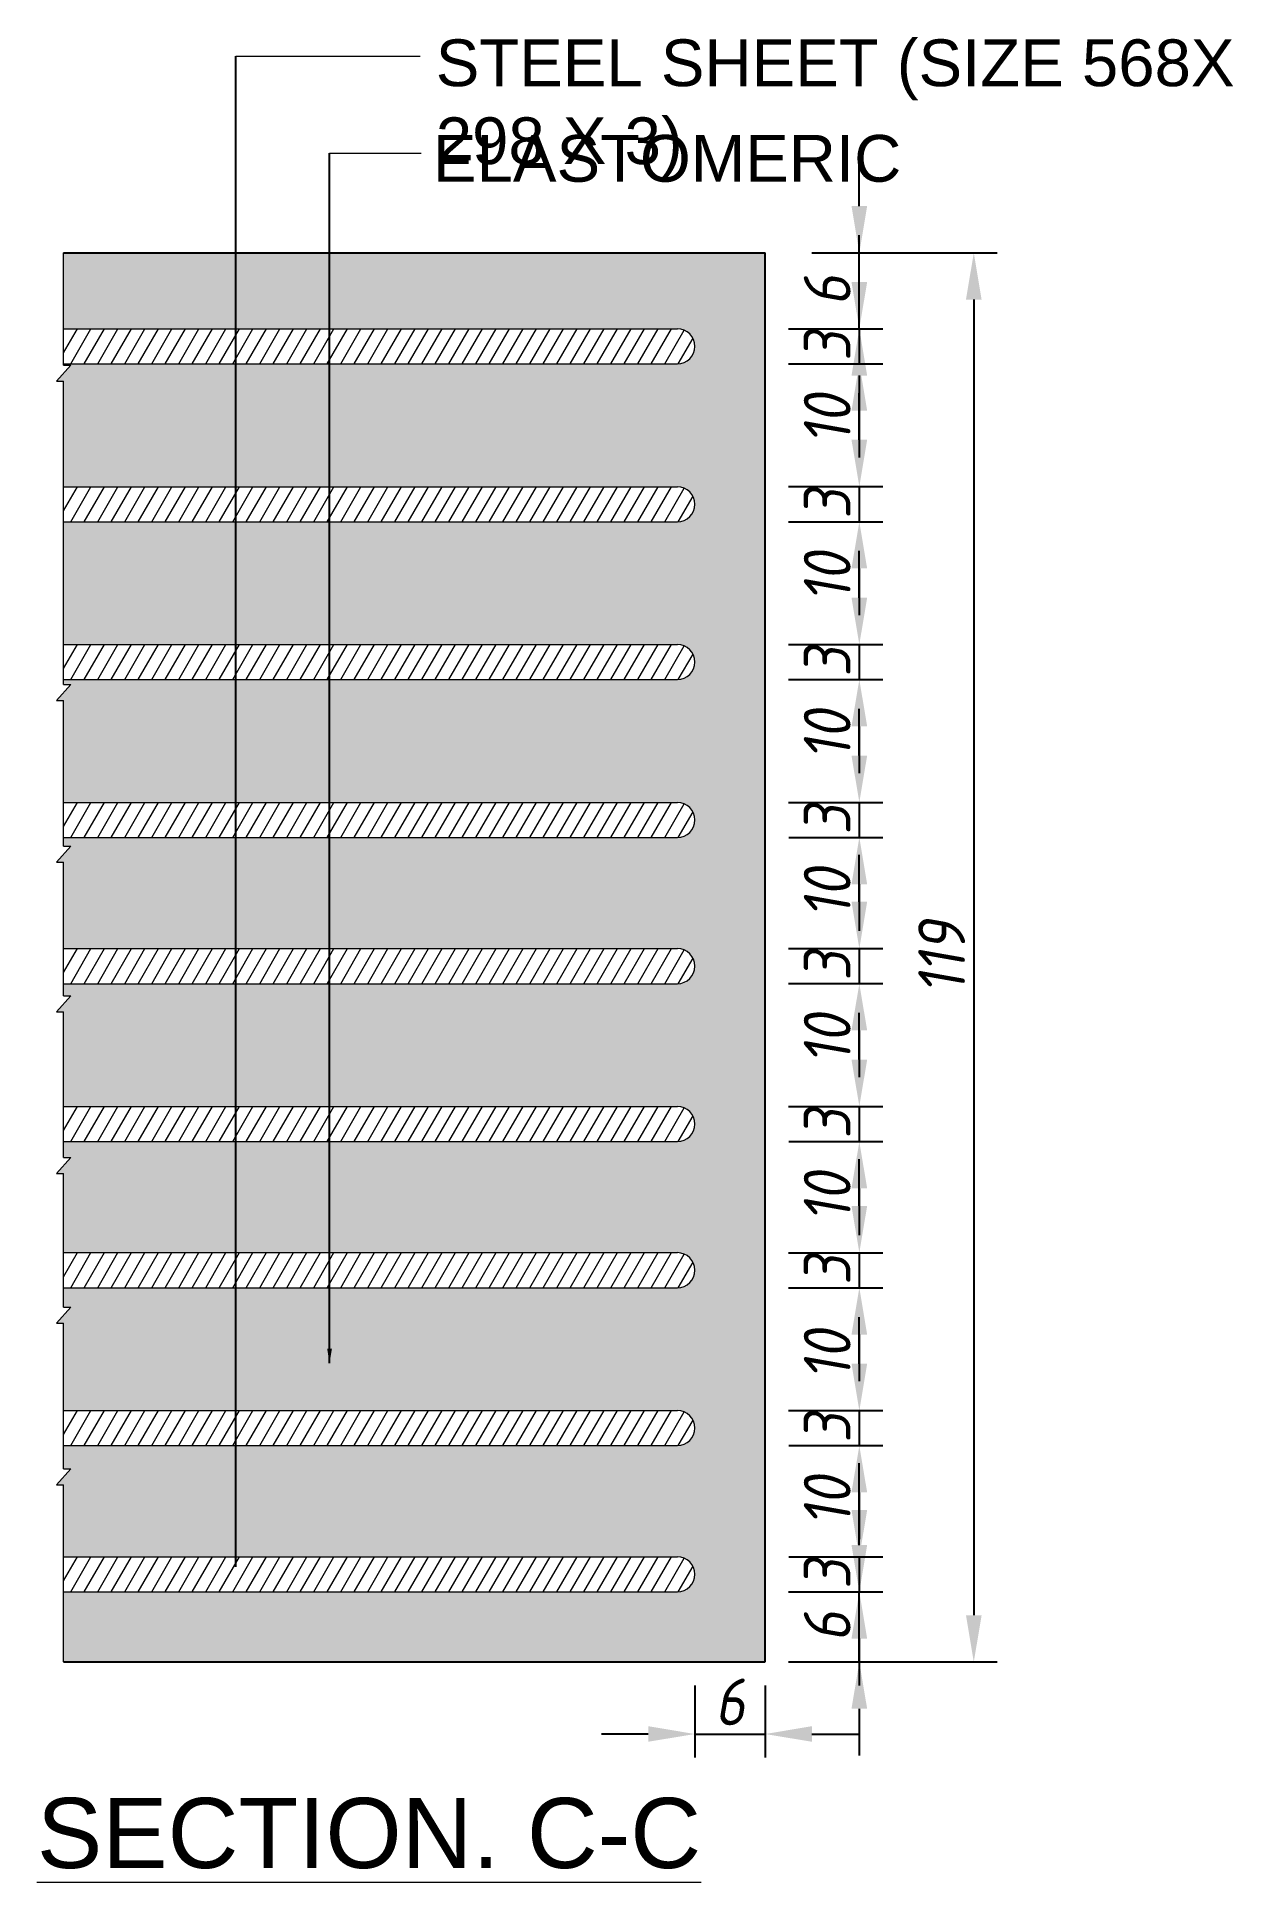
# Model space of a CAD drawing. Header units: millimetres. Extents: x 1231188 to 3899118, y -5478610 to -489530.
# Drawn here: x 3875687.7 to 3875790, y -2822742.9 to -2822585.1 of the extents above; entities that cross this region are included whole.
import ezdxf

# ---------------------------------------------------------------- set-up
doc = ezdxf.new("R2010")
doc.units = ezdxf.units.MM
doc.header["$LTSCALE"] = 25
doc.header["$MEASUREMENT"] = 0
doc.header["$PDMODE"] = 3
doc.layers.get('Defpoints').update_dxf_attribs({"color": 230, "lineweight": 9})
doc.layers.add('Bearing  peat', color=6, linetype='Continuous')
for name, color, linetype, lineweight in [('DIM', 8, 'Continuous', 13), ('Dimision', 5, 'Continuous', 13), ('Girder Line', 42, 'Continuous', 15), ('Hatching', 253, 'Continuous', 5), ('text', 7, 'Continuous', 18)]:
    doc.layers.add(name, color=color, linetype=linetype, lineweight=lineweight)
doc.styles.add('DIM', font='isocp3.shx', dxfattribs={"oblique": 10})
doc.styles.get("Standard").update_dxf_attribs({"font": 'swissl.ttf'})
doc.dimstyles.new('dim_2', dxfattribs={"dimtxt": 4, "dimasz": 4, "dimexe": 2, "dimexo": 2, "dimgap": 0.75, "dimtad": 1, "dimdec": 0, "dimzin": 0, "dimdsep": 46, "dimtxsty": 'DIM', "dimcen": 2, "dimclrd": 5, "dimclre": 5, "dimclrt": 7, "dimadec": 0, "dimazin": 0, "dimtfac": 1, "dimtdec": 0, "dimtmove": 0, "dimatfit": 3, "dimfxl": 1, "dimtolj": 1, "dimtzin": 0, "dimarcsym": 0})
doc.dimstyles.new('ISO-25', dxfattribs={"dimtxt": 200, "dimasz": 150, "dimexe": 120, "dimexo": 100, "dimgap": 80, "dimtad": 1, "dimdec": 0, "dimtxsty": 'Standard', "dimcen": 100, "dimclrd": 5, "dimclre": 5, "dimclrt": 2, "dimazin": 0, "dimtfac": 1, "dimtdec": 0, "dimtmove": 0, "dimatfit": 3, "dimfxl": 1, "dimarcsym": 0})

msp = doc.modelspace()

# ---------------------------------------------------------------- texts
at = {"layer": 'text', "linetype": 'Continuous', "ltscale": 0.1, "char_height": 4, "attachment_point": 1}
for s, insert, width in [('STEEL SHEET (SIZE 568X 298 X 3)', (3875721.80227, -2822585.32826), 76.5759929), ('ELASTOMERIC', (3875721.56989, -2822593.50011), 62.4047816)]:
    msp.add_mtext(s, dxfattribs=dict(at, insert=insert, width=width))
at = {"layer": 'text', "linetype": 'Continuous', "insert": (3875687.68845, -2822735.70146), "char_height": 6, "width": 76.5449237, "attachment_point": 1}
msp.add_mtext('{\\fArial|b0|i0|c0|p34;\\LSECTION. C-C}', dxfattribs=at)

# ---------------------------------------------------------------- blocks, each defined once
blk = doc.blocks.new('*D299')
at = {"layer": 'Defpoints', "color": 0, "linetype": 'Continuous', "lineweight": -2, "transparency": 16777216}
for p in [(3875743.97, -2822724.08), (3875749.97, -2822724.08), (3875749.97, -2822730.24)]:
    blk.add_point(p, dxfattribs=at)
at = {"layer": 'DIM', "color": 5, "linetype": 'Continuous', "lineweight": -2, "transparency": 16777216}
for p, q in [((3875743.97, -2822726.08), (3875743.97, -2822732.24)), ((3875749.97, -2822726.08), (3875749.97, -2822732.24)), ((3875739.97, -2822730.24), (3875735.97, -2822730.24)), ((3875743.97, -2822730.24), (3875749.97, -2822730.24)), ((3875753.97, -2822730.24), (3875757.97, -2822730.24))]:
    blk.add_line(p, q, dxfattribs=at)
for points in [[(3875739.97, -2822729.57), (3875739.97, -2822730.9), (3875743.97, -2822730.24)], [(3875753.97, -2822729.57), (3875753.97, -2822730.9), (3875749.97, -2822730.24)]]:
    blk.add_solid(points, dxfattribs=at)
at = {"layer": 'DIM', "color": 7, "linetype": 'Continuous', "transparency": 16777216, "insert": (3875746.97, -2822727.49), "char_height": 4, "attachment_point": 5, "style": 'DIM'}
blk.add_mtext('\\A1;6', dxfattribs=at)
blk = doc.blocks.new('*D300')
at = {"layer": 'Defpoints', "color": 0, "linetype": 'Continuous', "lineweight": -2, "transparency": 16777216}
for p in [(3875750, -2822715.08), (3875749.98, -2822718.08), (3875758.03, -2822718.08)]:
    blk.add_point(p, dxfattribs=at)
at = {"layer": 'DIM', "color": 5, "linetype": 'Continuous', "lineweight": -2, "transparency": 16777216}
for p, q in [((3875758.03, -2822711.08), (3875758.03, -2822707.08)), ((3875752, -2822715.08), (3875760.03, -2822715.08)), ((3875758.03, -2822715.08), (3875758.03, -2822718.08)), ((3875751.98, -2822718.08), (3875760.03, -2822718.08)), ((3875758.03, -2822722.08), (3875758.03, -2822726.08))]:
    blk.add_line(p, q, dxfattribs=at)
for points in [[(3875757.36, -2822711.08), (3875758.7, -2822711.08), (3875758.03, -2822715.08)], [(3875757.36, -2822722.08), (3875758.7, -2822722.08), (3875758.03, -2822718.08)]]:
    blk.add_solid(points, dxfattribs=at)
at = {"layer": 'DIM', "color": 7, "linetype": 'Continuous', "transparency": 16777216, "insert": (3875755.28, -2822716.58), "char_height": 4, "attachment_point": 5, "rotation": 90, "style": 'DIM'}
blk.add_mtext('\\A1;3', dxfattribs=at)
blk = doc.blocks.new('*D301')
at = {"layer": 'Defpoints', "color": 0, "linetype": 'Continuous', "lineweight": -2, "transparency": 16777216}
for p in [(3875750, -2822705.58), (3875750, -2822715.08), (3875758.03, -2822715.08)]:
    blk.add_point(p, dxfattribs=at)
at = {"layer": 'DIM', "color": 5, "linetype": 'Continuous', "lineweight": -2, "transparency": 16777216}
for p, q in [((3875752, -2822705.58), (3875760.03, -2822705.58)), ((3875758.03, -2822709.58), (3875758.03, -2822711.08)), ((3875752, -2822715.08), (3875760.03, -2822715.08))]:
    blk.add_line(p, q, dxfattribs=at)
for points in [[(3875757.36, -2822709.58), (3875758.7, -2822709.58), (3875758.03, -2822705.58)], [(3875757.36, -2822711.08), (3875758.7, -2822711.08), (3875758.03, -2822715.08)]]:
    blk.add_solid(points, dxfattribs=at)
at = {"layer": 'DIM', "color": 7, "linetype": 'Continuous', "transparency": 16777216, "insert": (3875755.28, -2822710.33), "char_height": 4, "attachment_point": 5, "rotation": 90, "style": 'DIM'}
blk.add_mtext('\\A1;10', dxfattribs=at)
blk = doc.blocks.new('*D302')
at = {"layer": 'Defpoints', "color": 0, "linetype": 'Continuous', "lineweight": -2, "transparency": 16777216}
for p in [(3875749.98, -2822702.58), (3875750, -2822705.58), (3875758.03, -2822705.58)]:
    blk.add_point(p, dxfattribs=at)
at = {"layer": 'DIM', "color": 5, "linetype": 'Continuous', "lineweight": -2, "transparency": 16777216}
for p, q in [((3875758.03, -2822698.58), (3875758.03, -2822694.58)), ((3875751.98, -2822702.58), (3875760.03, -2822702.58)), ((3875758.03, -2822702.58), (3875758.03, -2822705.58)), ((3875752, -2822705.58), (3875760.03, -2822705.58)), ((3875758.03, -2822709.58), (3875758.03, -2822713.58))]:
    blk.add_line(p, q, dxfattribs=at)
for points in [[(3875757.36, -2822698.58), (3875758.7, -2822698.58), (3875758.03, -2822702.58)], [(3875757.36, -2822709.58), (3875758.7, -2822709.58), (3875758.03, -2822705.58)]]:
    blk.add_solid(points, dxfattribs=at)
at = {"layer": 'DIM', "color": 7, "linetype": 'Continuous', "transparency": 16777216, "insert": (3875755.28, -2822704.08), "char_height": 4, "attachment_point": 5, "rotation": 90, "style": 'DIM'}
blk.add_mtext('\\A1;3', dxfattribs=at)
blk = doc.blocks.new('*D303')
at = {"layer": 'Defpoints', "color": 0, "linetype": 'Continuous', "lineweight": -2, "transparency": 16777216}
for p in [(3875749.98, -2822689.08), (3875749.98, -2822692.08), (3875758.03, -2822692.08)]:
    blk.add_point(p, dxfattribs=at)
at = {"layer": 'DIM', "color": 5, "linetype": 'Continuous', "lineweight": -2, "transparency": 16777216}
for p, q in [((3875758.03, -2822685.08), (3875758.03, -2822681.08)), ((3875751.98, -2822689.08), (3875760.03, -2822689.08)), ((3875758.03, -2822689.08), (3875758.03, -2822692.08)), ((3875751.98, -2822692.08), (3875760.03, -2822692.08)), ((3875758.03, -2822696.08), (3875758.03, -2822700.08))]:
    blk.add_line(p, q, dxfattribs=at)
for points in [[(3875757.36, -2822685.08), (3875758.7, -2822685.08), (3875758.03, -2822689.08)], [(3875757.36, -2822696.08), (3875758.7, -2822696.08), (3875758.03, -2822692.08)]]:
    blk.add_solid(points, dxfattribs=at)
at = {"layer": 'DIM', "color": 7, "linetype": 'Continuous', "transparency": 16777216, "insert": (3875755.28, -2822690.58), "char_height": 4, "attachment_point": 5, "rotation": 90, "style": 'DIM'}
blk.add_mtext('\\A1;3', dxfattribs=at)
blk = doc.blocks.new('*D309')
at = {"layer": 'Defpoints', "color": 0, "linetype": 'Continuous', "lineweight": -2, "transparency": 16777216}
for p in [(3875749.98, -2822692.08), (3875758.03, -2822692.08), (3875749.98, -2822702.58)]:
    blk.add_point(p, dxfattribs=at)
at = {"layer": 'DIM', "color": 5, "linetype": 'Continuous', "lineweight": -2, "transparency": 16777216}
for p, q in [((3875751.98, -2822692.08), (3875760.03, -2822692.08)), ((3875758.03, -2822698.58), (3875758.03, -2822696.08)), ((3875751.98, -2822702.58), (3875760.03, -2822702.58))]:
    blk.add_line(p, q, dxfattribs=at)
for points in [[(3875757.36, -2822696.08), (3875758.7, -2822696.08), (3875758.03, -2822692.08)], [(3875757.36, -2822698.58), (3875758.7, -2822698.58), (3875758.03, -2822702.58)]]:
    blk.add_solid(points, dxfattribs=at)
at = {"layer": 'DIM', "color": 7, "linetype": 'Continuous', "transparency": 16777216, "insert": (3875755.28, -2822697.83), "char_height": 4, "attachment_point": 5, "rotation": 90, "style": 'DIM'}
blk.add_mtext('\\A1;10', dxfattribs=at)
blk = doc.blocks.new('*D311')
at = {"layer": 'Defpoints', "color": 0, "linetype": 'Continuous', "lineweight": -2, "transparency": 16777216}
for p in [(3875751.97, -2822603.58), (3875758.03, -2822603.58), (3875751.97, -2822610.08)]:
    blk.add_point(p, dxfattribs=at)
at = {"layer": 'DIM', "color": 5, "linetype": 'Continuous', "lineweight": -2, "transparency": 16777216}
for p, q in [((3875758.03, -2822599.58), (3875758.03, -2822595.58)), ((3875753.97, -2822603.58), (3875760.03, -2822603.58)), ((3875758.03, -2822610.08), (3875758.03, -2822603.58)), ((3875753.97, -2822610.08), (3875760.03, -2822610.08)), ((3875758.03, -2822614.08), (3875758.03, -2822618.08))]:
    blk.add_line(p, q, dxfattribs=at)
for points in [[(3875757.36, -2822599.58), (3875758.7, -2822599.58), (3875758.03, -2822603.58)], [(3875757.36, -2822614.08), (3875758.7, -2822614.08), (3875758.03, -2822610.08)]]:
    blk.add_solid(points, dxfattribs=at)
at = {"layer": 'DIM', "color": 7, "linetype": 'Continuous', "transparency": 16777216, "insert": (3875755.28, -2822606.83), "char_height": 4, "attachment_point": 5, "rotation": 90, "style": 'DIM'}
blk.add_mtext('\\A1;6', dxfattribs=at)
blk = doc.blocks.new('*D312')
at = {"layer": 'Defpoints', "color": 0, "linetype": 'Continuous', "lineweight": -2, "transparency": 16777216}
for p in [(3875749.98, -2822718.08), (3875758.03, -2822718.08), (3875749.97, -2822724.08)]:
    blk.add_point(p, dxfattribs=at)
at = {"layer": 'DIM', "color": 5, "linetype": 'Continuous', "lineweight": -2, "transparency": 16777216}
for p, q in [((3875758.03, -2822714.08), (3875758.03, -2822710.08)), ((3875751.98, -2822718.08), (3875760.03, -2822718.08)), ((3875758.03, -2822724.08), (3875758.03, -2822718.08)), ((3875751.97, -2822724.08), (3875760.03, -2822724.08)), ((3875758.03, -2822728.08), (3875758.03, -2822732.08))]:
    blk.add_line(p, q, dxfattribs=at)
for points in [[(3875757.36, -2822714.08), (3875758.7, -2822714.08), (3875758.03, -2822718.08)], [(3875757.36, -2822728.08), (3875758.7, -2822728.08), (3875758.03, -2822724.08)]]:
    blk.add_solid(points, dxfattribs=at)
at = {"layer": 'DIM', "color": 7, "linetype": 'Continuous', "transparency": 16777216, "insert": (3875755.28, -2822721.08), "char_height": 4, "attachment_point": 5, "rotation": 90, "style": 'DIM'}
blk.add_mtext('\\A1;6', dxfattribs=at)
blk = doc.blocks.new('*D313')
at = {"layer": 'Defpoints', "color": 0, "linetype": 'Continuous', "lineweight": -2, "transparency": 16777216}
for p in [(3875750, -2822679.58), (3875750, -2822689.08), (3875758.03, -2822689.08)]:
    blk.add_point(p, dxfattribs=at)
at = {"layer": 'DIM', "color": 5, "linetype": 'Continuous', "lineweight": -2, "transparency": 16777216}
for p, q in [((3875752, -2822679.58), (3875760.03, -2822679.58)), ((3875758.03, -2822683.58), (3875758.03, -2822685.08)), ((3875752, -2822689.08), (3875760.03, -2822689.08))]:
    blk.add_line(p, q, dxfattribs=at)
for points in [[(3875757.36, -2822683.58), (3875758.7, -2822683.58), (3875758.03, -2822679.58)], [(3875757.36, -2822685.08), (3875758.7, -2822685.08), (3875758.03, -2822689.08)]]:
    blk.add_solid(points, dxfattribs=at)
at = {"layer": 'DIM', "color": 7, "linetype": 'Continuous', "transparency": 16777216, "insert": (3875755.28, -2822684.33), "char_height": 4, "attachment_point": 5, "rotation": 90, "style": 'DIM'}
blk.add_mtext('\\A1;10', dxfattribs=at)
blk = doc.blocks.new('*D314')
at = {"layer": 'Defpoints', "color": 0, "linetype": 'Continuous', "lineweight": -2, "transparency": 16777216}
for p in [(3875749.98, -2822676.57), (3875750, -2822679.58), (3875758.03, -2822679.58)]:
    blk.add_point(p, dxfattribs=at)
at = {"layer": 'DIM', "color": 5, "linetype": 'Continuous', "lineweight": -2, "transparency": 16777216}
for p, q in [((3875758.03, -2822672.57), (3875758.03, -2822668.57)), ((3875751.98, -2822676.57), (3875760.03, -2822676.57)), ((3875758.03, -2822676.57), (3875758.03, -2822679.58)), ((3875752, -2822679.58), (3875760.03, -2822679.58)), ((3875758.03, -2822683.58), (3875758.03, -2822687.58))]:
    blk.add_line(p, q, dxfattribs=at)
for points in [[(3875757.36, -2822672.57), (3875758.7, -2822672.57), (3875758.03, -2822676.57)], [(3875757.36, -2822683.58), (3875758.7, -2822683.58), (3875758.03, -2822679.58)]]:
    blk.add_solid(points, dxfattribs=at)
at = {"layer": 'DIM', "color": 7, "linetype": 'Continuous', "transparency": 16777216, "insert": (3875755.28, -2822678.07), "char_height": 4, "attachment_point": 5, "rotation": 90, "style": 'DIM'}
blk.add_mtext('\\A1;3', dxfattribs=at)
blk = doc.blocks.new('*D315')
at = {"layer": 'Defpoints', "color": 0, "linetype": 'Continuous', "lineweight": -2, "transparency": 16777216}
for p in [(3875749.98, -2822663.07), (3875749.98, -2822666.07), (3875758.03, -2822666.07)]:
    blk.add_point(p, dxfattribs=at)
at = {"layer": 'DIM', "color": 5, "linetype": 'Continuous', "lineweight": -2, "transparency": 16777216}
for p, q in [((3875758.03, -2822659.07), (3875758.03, -2822655.07)), ((3875751.98, -2822663.07), (3875760.03, -2822663.07)), ((3875758.03, -2822663.07), (3875758.03, -2822666.07)), ((3875751.98, -2822666.07), (3875760.03, -2822666.07)), ((3875758.03, -2822670.07), (3875758.03, -2822674.07))]:
    blk.add_line(p, q, dxfattribs=at)
for points in [[(3875757.36, -2822659.07), (3875758.7, -2822659.07), (3875758.03, -2822663.07)], [(3875757.36, -2822670.07), (3875758.7, -2822670.07), (3875758.03, -2822666.07)]]:
    blk.add_solid(points, dxfattribs=at)
at = {"layer": 'DIM', "color": 7, "linetype": 'Continuous', "transparency": 16777216, "insert": (3875755.28, -2822664.57), "char_height": 4, "attachment_point": 5, "rotation": 90, "style": 'DIM'}
blk.add_mtext('\\A1;3', dxfattribs=at)
blk = doc.blocks.new('*D316')
at = {"layer": 'Defpoints', "color": 0, "linetype": 'Continuous', "lineweight": -2, "transparency": 16777216}
for p in [(3875749.98, -2822666.07), (3875758.03, -2822666.07), (3875749.98, -2822676.57)]:
    blk.add_point(p, dxfattribs=at)
at = {"layer": 'DIM', "color": 5, "linetype": 'Continuous', "lineweight": -2, "transparency": 16777216}
for p, q in [((3875751.98, -2822666.07), (3875760.03, -2822666.07)), ((3875758.03, -2822672.57), (3875758.03, -2822670.07)), ((3875751.98, -2822676.57), (3875760.03, -2822676.57))]:
    blk.add_line(p, q, dxfattribs=at)
for points in [[(3875757.36, -2822670.07), (3875758.7, -2822670.07), (3875758.03, -2822666.07)], [(3875757.36, -2822672.57), (3875758.7, -2822672.57), (3875758.03, -2822676.57)]]:
    blk.add_solid(points, dxfattribs=at)
at = {"layer": 'DIM', "color": 7, "linetype": 'Continuous', "transparency": 16777216, "insert": (3875755.28, -2822670.82), "char_height": 4, "attachment_point": 5, "rotation": 90, "style": 'DIM'}
blk.add_mtext('\\A1;10', dxfattribs=at)
blk = doc.blocks.new('*D317')
at = {"layer": 'Defpoints', "color": 0, "linetype": 'Continuous', "lineweight": -2, "transparency": 16777216}
for p in [(3875750, -2822653.57), (3875750, -2822663.07), (3875758.03, -2822663.07)]:
    blk.add_point(p, dxfattribs=at)
at = {"layer": 'DIM', "color": 5, "linetype": 'Continuous', "lineweight": -2, "transparency": 16777216}
for p, q in [((3875752, -2822653.57), (3875760.03, -2822653.57)), ((3875758.03, -2822657.57), (3875758.03, -2822659.07)), ((3875752, -2822663.07), (3875760.03, -2822663.07))]:
    blk.add_line(p, q, dxfattribs=at)
for points in [[(3875757.36, -2822657.57), (3875758.7, -2822657.57), (3875758.03, -2822653.57)], [(3875757.36, -2822659.07), (3875758.7, -2822659.07), (3875758.03, -2822663.07)]]:
    blk.add_solid(points, dxfattribs=at)
at = {"layer": 'DIM', "color": 7, "linetype": 'Continuous', "transparency": 16777216, "insert": (3875755.28, -2822658.32), "char_height": 4, "attachment_point": 5, "rotation": 90, "style": 'DIM'}
blk.add_mtext('\\A1;10', dxfattribs=at)
blk = doc.blocks.new('*D318')
at = {"layer": 'Defpoints', "color": 0, "linetype": 'Continuous', "lineweight": -2, "transparency": 16777216}
for p in [(3875749.98, -2822650.57), (3875750, -2822653.57), (3875758.03, -2822653.57)]:
    blk.add_point(p, dxfattribs=at)
at = {"layer": 'DIM', "color": 5, "linetype": 'Continuous', "lineweight": -2, "transparency": 16777216}
for p, q in [((3875758.03, -2822646.57), (3875758.03, -2822642.57)), ((3875751.98, -2822650.57), (3875760.03, -2822650.57)), ((3875758.03, -2822650.57), (3875758.03, -2822653.57)), ((3875752, -2822653.57), (3875760.03, -2822653.57)), ((3875758.03, -2822657.57), (3875758.03, -2822661.57))]:
    blk.add_line(p, q, dxfattribs=at)
for points in [[(3875757.36, -2822646.57), (3875758.7, -2822646.57), (3875758.03, -2822650.57)], [(3875757.36, -2822657.57), (3875758.7, -2822657.57), (3875758.03, -2822653.57)]]:
    blk.add_solid(points, dxfattribs=at)
at = {"layer": 'DIM', "color": 7, "linetype": 'Continuous', "transparency": 16777216, "insert": (3875755.28, -2822652.07), "char_height": 4, "attachment_point": 5, "rotation": 90, "style": 'DIM'}
blk.add_mtext('\\A1;3', dxfattribs=at)
blk = doc.blocks.new('*D319')
at = {"layer": 'Defpoints', "color": 0, "linetype": 'Continuous', "lineweight": -2, "transparency": 16777216}
for p in [(3875749.98, -2822637.07), (3875749.98, -2822640.07), (3875758.03, -2822640.07)]:
    blk.add_point(p, dxfattribs=at)
at = {"layer": 'DIM', "color": 5, "linetype": 'Continuous', "lineweight": -2, "transparency": 16777216}
for p, q in [((3875758.03, -2822633.07), (3875758.03, -2822629.07)), ((3875751.98, -2822637.07), (3875760.03, -2822637.07)), ((3875758.03, -2822637.07), (3875758.03, -2822640.07)), ((3875751.98, -2822640.07), (3875760.03, -2822640.07)), ((3875758.03, -2822644.07), (3875758.03, -2822648.07))]:
    blk.add_line(p, q, dxfattribs=at)
for points in [[(3875757.36, -2822633.07), (3875758.7, -2822633.07), (3875758.03, -2822637.07)], [(3875757.36, -2822644.07), (3875758.7, -2822644.07), (3875758.03, -2822640.07)]]:
    blk.add_solid(points, dxfattribs=at)
at = {"layer": 'DIM', "color": 7, "linetype": 'Continuous', "transparency": 16777216, "insert": (3875755.28, -2822638.57), "char_height": 4, "attachment_point": 5, "rotation": 90, "style": 'DIM'}
blk.add_mtext('\\A1;3', dxfattribs=at)
blk = doc.blocks.new('*D320')
at = {"layer": 'Defpoints', "color": 0, "linetype": 'Continuous', "lineweight": -2, "transparency": 16777216}
for p in [(3875749.98, -2822640.07), (3875758.03, -2822640.07), (3875749.98, -2822650.57)]:
    blk.add_point(p, dxfattribs=at)
at = {"layer": 'DIM', "color": 5, "linetype": 'Continuous', "lineweight": -2, "transparency": 16777216}
for p, q in [((3875751.98, -2822640.07), (3875760.03, -2822640.07)), ((3875758.03, -2822646.57), (3875758.03, -2822644.07)), ((3875751.98, -2822650.57), (3875760.03, -2822650.57))]:
    blk.add_line(p, q, dxfattribs=at)
for points in [[(3875757.36, -2822644.07), (3875758.7, -2822644.07), (3875758.03, -2822640.07)], [(3875757.36, -2822646.57), (3875758.7, -2822646.57), (3875758.03, -2822650.57)]]:
    blk.add_solid(points, dxfattribs=at)
at = {"layer": 'DIM', "color": 7, "linetype": 'Continuous', "transparency": 16777216, "insert": (3875755.28, -2822644.82), "char_height": 4, "attachment_point": 5, "rotation": 90, "style": 'DIM'}
blk.add_mtext('\\A1;10', dxfattribs=at)
blk = doc.blocks.new('*D321')
at = {"layer": 'Defpoints', "color": 0, "linetype": 'Continuous', "lineweight": -2, "transparency": 16777216}
for p in [(3875749.98, -2822610.07), (3875749.98, -2822613.07), (3875758.03, -2822613.07)]:
    blk.add_point(p, dxfattribs=at)
at = {"layer": 'DIM', "color": 5, "linetype": 'Continuous', "lineweight": -2, "transparency": 16777216}
for p, q in [((3875758.03, -2822606.07), (3875758.03, -2822602.07)), ((3875751.98, -2822610.07), (3875760.03, -2822610.07)), ((3875758.03, -2822610.07), (3875758.03, -2822613.07)), ((3875751.98, -2822613.07), (3875760.03, -2822613.07)), ((3875758.03, -2822617.07), (3875758.03, -2822621.07))]:
    blk.add_line(p, q, dxfattribs=at)
for points in [[(3875757.36, -2822606.07), (3875758.7, -2822606.07), (3875758.03, -2822610.07)], [(3875757.36, -2822617.07), (3875758.7, -2822617.07), (3875758.03, -2822613.07)]]:
    blk.add_solid(points, dxfattribs=at)
at = {"layer": 'DIM', "color": 7, "linetype": 'Continuous', "transparency": 16777216, "insert": (3875755.28, -2822611.57), "char_height": 4, "attachment_point": 5, "rotation": 90, "style": 'DIM'}
blk.add_mtext('\\A1;3', dxfattribs=at)
blk = doc.blocks.new('*D304')
at = {"layer": 'Defpoints', "color": 0, "linetype": 'Continuous', "lineweight": -2, "transparency": 16777216}
for p in [(3875757.35, -2822603.58), (3875757.35, -2822724.08), (3875767.82, -2822724.08)]:
    blk.add_point(p, dxfattribs=at)
at = {"layer": 'DIM', "color": 5, "linetype": 'Continuous', "lineweight": -2, "transparency": 16777216}
for p, q in [((3875759.35, -2822603.58), (3875769.82, -2822603.58)), ((3875767.82, -2822607.58), (3875767.82, -2822720.08)), ((3875759.35, -2822724.08), (3875769.82, -2822724.08))]:
    blk.add_line(p, q, dxfattribs=at)
for points in [[(3875767.15, -2822607.58), (3875768.49, -2822607.58), (3875767.82, -2822603.58)], [(3875767.15, -2822720.08), (3875768.49, -2822720.08), (3875767.82, -2822724.08)]]:
    blk.add_solid(points, dxfattribs=at)
at = {"layer": 'DIM', "color": 7, "linetype": 'Continuous', "transparency": 16777216, "insert": (3875765.07, -2822663.83), "char_height": 4, "attachment_point": 5, "rotation": 90, "style": 'DIM'}
blk.add_mtext('\\A1;119', dxfattribs=at)
blk = doc.blocks.new('*D305')
at = {"layer": 'Defpoints', "color": 0, "linetype": 'Continuous', "lineweight": -2, "transparency": 16777216}
for p in [(3875749.98, -2822623.57), (3875749.98, -2822626.57), (3875758.03, -2822626.57)]:
    blk.add_point(p, dxfattribs=at)
at = {"layer": 'DIM', "color": 5, "linetype": 'Continuous', "lineweight": -2, "transparency": 16777216}
for p, q in [((3875758.03, -2822619.57), (3875758.03, -2822615.57)), ((3875751.98, -2822623.57), (3875760.03, -2822623.57)), ((3875758.03, -2822623.57), (3875758.03, -2822626.57)), ((3875751.98, -2822626.57), (3875760.03, -2822626.57)), ((3875758.03, -2822630.57), (3875758.03, -2822634.57))]:
    blk.add_line(p, q, dxfattribs=at)
for points in [[(3875757.36, -2822619.57), (3875758.7, -2822619.57), (3875758.03, -2822623.57)], [(3875757.36, -2822630.57), (3875758.7, -2822630.57), (3875758.03, -2822626.57)]]:
    blk.add_solid(points, dxfattribs=at)
at = {"layer": 'DIM', "color": 7, "linetype": 'Continuous', "transparency": 16777216, "insert": (3875755.28, -2822625.07), "char_height": 4, "attachment_point": 5, "rotation": 90, "style": 'DIM'}
blk.add_mtext('\\A1;3', dxfattribs=at)
blk = doc.blocks.new('*D306')
at = {"layer": 'Defpoints', "color": 0, "linetype": 'Continuous', "lineweight": -2, "transparency": 16777216}
for p in [(3875749.98, -2822626.57), (3875758.03, -2822626.57), (3875749.98, -2822637.07)]:
    blk.add_point(p, dxfattribs=at)
at = {"layer": 'DIM', "color": 5, "linetype": 'Continuous', "lineweight": -2, "transparency": 16777216}
for p, q in [((3875751.98, -2822626.57), (3875760.03, -2822626.57)), ((3875758.03, -2822633.07), (3875758.03, -2822630.57)), ((3875751.98, -2822637.07), (3875760.03, -2822637.07))]:
    blk.add_line(p, q, dxfattribs=at)
for points in [[(3875757.36, -2822630.57), (3875758.7, -2822630.57), (3875758.03, -2822626.57)], [(3875757.36, -2822633.07), (3875758.7, -2822633.07), (3875758.03, -2822637.07)]]:
    blk.add_solid(points, dxfattribs=at)
at = {"layer": 'DIM', "color": 7, "linetype": 'Continuous', "transparency": 16777216, "insert": (3875755.28, -2822631.32), "char_height": 4, "attachment_point": 5, "rotation": 90, "style": 'DIM'}
blk.add_mtext('\\A1;10', dxfattribs=at)
blk = doc.blocks.new('*D307')
at = {"layer": 'Defpoints', "color": 0, "linetype": 'Continuous', "lineweight": -2, "transparency": 16777216}
for p in [(3875749.98, -2822613.07), (3875758.03, -2822613.07), (3875749.98, -2822623.57)]:
    blk.add_point(p, dxfattribs=at)
at = {"layer": 'DIM', "color": 5, "linetype": 'Continuous', "lineweight": -2, "transparency": 16777216}
for p, q in [((3875751.98, -2822613.07), (3875760.03, -2822613.07)), ((3875758.03, -2822619.57), (3875758.03, -2822617.07)), ((3875751.98, -2822623.57), (3875760.03, -2822623.57))]:
    blk.add_line(p, q, dxfattribs=at)
for points in [[(3875757.36, -2822617.07), (3875758.7, -2822617.07), (3875758.03, -2822613.07)], [(3875757.36, -2822619.57), (3875758.7, -2822619.57), (3875758.03, -2822623.57)]]:
    blk.add_solid(points, dxfattribs=at)
at = {"layer": 'DIM', "color": 7, "linetype": 'Continuous', "transparency": 16777216, "insert": (3875755.28, -2822617.82), "char_height": 4, "attachment_point": 5, "rotation": 90, "style": 'DIM'}
blk.add_mtext('\\A1;10', dxfattribs=at)

# ---------------------------------------------------------------- dimensions: what is measured, and where the dimension line sits
at = {"layer": 'DIM', "linetype": 'Continuous'}
dim = msp.add_linear_dim(base=(3875758.0309407078, -2822603.578457871), p1=(3875751.973731115, -2822610.0784578701), p2=(3875751.973731115, -2822603.578457871), angle=90, dimstyle='dim_2', dxfattribs=at)
dim.commit()
dim.dimension.update_dxf_attribs({"geometry": '*D311', "text_midpoint": (3875755.2809407059, -2822606.8284578719)})
for base, p1, p2, angle, picture, middle in [((3875758.03094, -2822613.07429), (3875749.98487, -2822610.07429), (3875749.98487, -2822613.07429), 90, '*D321', (3875758.03094, -2822611.57429)), ((3875758.03094, -2822626.57287), (3875749.98487, -2822623.57287), (3875749.98487, -2822626.57287), 90, '*D305', (3875758.03094, -2822625.07287)), ((3875758.03094, -2822640.07146), (3875749.98487, -2822637.07146), (3875749.98487, -2822640.07146), 90, '*D319', (3875758.03094, -2822638.57146)), ((3875758.03094, -2822653.57287), (3875749.98487, -2822650.57005), (3875750.00213, -2822653.57287), 90, '*D318', (3875758.03094, -2822652.07146)), ((3875758.03094, -2822666.07425), (3875749.98487, -2822663.07425), (3875749.98487, -2822666.07425), 90, '*D315', (3875758.03094, -2822664.57425)), ((3875758.03094, -2822679.57567), (3875749.98487, -2822676.57284), (3875750.00213, -2822679.57567), 90, '*D314', (3875758.03094, -2822678.07425)), ((3875758.03094, -2822692.07705), (3875749.98487, -2822689.07705), (3875749.98487, -2822692.07705), 90, '*D303', (3875758.03094, -2822690.57705)), ((3875758.03094, -2822705.57846), (3875749.98487, -2822702.57563), (3875750.00213, -2822705.57846), 90, '*D302', (3875758.03094, -2822704.07705)), ((3875758.03094, -2822718.07705), (3875750.00213, -2822715.07984), (3875749.98487, -2822718.07705), 90, '*D300', (3875758.03094, -2822716.57844)), ((3875758.03094, -2822718.07705), (3875749.97373, -2822724.07705), (3875749.98487, -2822718.07705), 270, '*D312', (3875758.03094, -2822721.07705))]:
    dim = msp.add_linear_dim(base=base, p1=p1, p2=p2, angle=angle, dimstyle='dim_2', dxfattribs=at)
    dim.commit()
    dim.dimension.update_dxf_attribs({"geometry": picture, "text_midpoint": middle, "dimtype": 160})
dim = msp.add_linear_dim(base=(3875767.8211, -2822724.07705), p1=(3875757.34622, -2822603.57846), p2=(3875757.34622, -2822724.07705), angle=90, text='119', dimstyle='dim_2', dxfattribs=at)
dim.commit()
dim.dimension.update_dxf_attribs({"geometry": '*D304', "text_midpoint": (3875765.0711, -2822663.82775)})
for base, p1, p2, angle, picture, middle in [((3875758.03094, -2822613.07429), (3875749.98487, -2822623.57287), (3875749.98487, -2822613.07429), 270, '*D307', (3875758.03094, -2822617.82358)), ((3875758.03094, -2822626.57287), (3875749.98487, -2822637.07146), (3875749.98487, -2822626.57287), 270, '*D306', (3875758.03094, -2822631.32217)), ((3875758.03094, -2822640.07146), (3875749.98487, -2822650.57005), (3875749.98487, -2822640.07146), 270, '*D320', (3875758.03094, -2822644.82076)), ((3875758.03094, -2822663.07425), (3875750.00213, -2822653.57287), (3875750.00213, -2822663.07425), 90, '*D317', (3875758.03094, -2822658.32356)), ((3875758.03094, -2822666.07425), (3875749.98487, -2822676.57284), (3875749.98487, -2822666.07425), 270, '*D316', (3875758.03094, -2822670.82355)), ((3875758.03094, -2822689.07705), (3875750.00213, -2822679.57567), (3875750.00213, -2822689.07705), 90, '*D313', (3875758.03094, -2822684.32636)), ((3875758.03094, -2822692.07705), (3875749.98487, -2822702.57563), (3875749.98487, -2822692.07705), 270, '*D309', (3875758.03094, -2822697.82634)), ((3875758.03094, -2822715.07984), (3875750.00213, -2822705.57846), (3875750.00213, -2822715.07984), 90, '*D301', (3875758.03094, -2822710.32915))]:
    dim = msp.add_linear_dim(base=base, p1=p1, p2=p2, angle=angle, text='10', dimstyle='dim_2', dxfattribs=at)
    dim.commit()
    dim.dimension.update_dxf_attribs({"geometry": picture, "text_midpoint": middle, "dimtype": 160})
dim = msp.add_linear_dim(base=(3875749.97373, -2822730.23688), p1=(3875743.97373, -2822724.07705), p2=(3875749.97373, -2822724.07705), dimstyle='dim_2', dxfattribs=at)
dim.commit()
dim.dimension.update_dxf_attribs({"geometry": '*D299', "text_midpoint": (3875746.97373, -2822730.23688), "dimtype": 160})

# ---------------------------------------------------------------- hatches: boundary and pattern name
at = {"layer": 'Hatching', "linetype": 'Continuous'}
h = msp.add_hatch(dxfattribs=at)
h.set_pattern_fill('DOTS', color=256, scale=10, angle=60, style=0)
h.set_pattern_definition([(60, (4250824.1511, -3873034.89824), (-0.38501587737, 0.5831329387), [0, -0.625])])
h.paths.add_polyline_path([(3875749.97373, -2822603.57846), (3875689.97373, -2822603.57846), (3875689.97373, -2822610.07846), (3875742.47373, -2822610.07846, -1), (3875742.47373, -2822613.07846), (3875690.69947, -2822613.07846), (3875689.35898, -2822614.55529), (3875689.97373, -2822614.55529), (3875689.97373, -2822623.57705), (3875742.47373, -2822623.57705, -1), (3875742.47373, -2822626.57705), (3875689.97373, -2822626.57705), (3875689.97373, -2822637.07705), (3875742.47373, -2822637.07705, -1), (3875742.47373, -2822640.07705), (3875689.97373, -2822640.07705), (3875689.97373, -2822640.49876), (3875690.60023, -2822640.49876), (3875689.35898, -2822641.86626), (3875689.97373, -2822641.86626), (3875689.97373, -2822650.57705), (3875742.47373, -2822650.57705, -1), (3875742.47373, -2822653.57705), (3875689.97373, -2822653.57705), (3875689.97373, -2822654.31114), (3875690.60023, -2822654.31114), (3875689.35898, -2822655.67864), (3875689.97373, -2822655.67864), (3875689.97373, -2822663.07705), (3875742.47373, -2822663.07705, -1), (3875742.47373, -2822666.07705), (3875689.97373, -2822666.07705), (3875689.97373, -2822667.12353), (3875690.60023, -2822667.12353), (3875689.35898, -2822668.49103), (3875689.97373, -2822668.49103), (3875689.97373, -2822676.57705), (3875742.47373, -2822676.57705, -1), (3875742.47373, -2822679.57705), (3875689.97373, -2822679.57705), (3875689.97373, -2822680.93591), (3875690.60023, -2822680.93591), (3875689.35898, -2822682.30341), (3875689.97373, -2822682.30341), (3875689.97373, -2822689.07705), (3875742.47373, -2822689.07705, -1), (3875742.47373, -2822692.07705), (3875689.97373, -2822692.07705), (3875689.97373, -2822693.74829), (3875690.60023, -2822693.74829), (3875689.35898, -2822695.11579), (3875689.97373, -2822695.11579), (3875689.97373, -2822702.57705), (3875742.47373, -2822702.57705, -1), (3875742.47373, -2822705.57705), (3875689.97373, -2822705.57705), (3875689.97373, -2822707.56068), (3875690.60023, -2822707.56068), (3875689.35898, -2822708.92818), (3875689.97373, -2822708.92818), (3875689.97373, -2822710.25853), (3875689.97373, -2822715.07705), (3875742.47373, -2822715.07705, -1), (3875742.47373, -2822718.07705), (3875689.97373, -2822718.07705), (3875689.97373, -2822724.07705), (3875749.97373, -2822724.07705)])
h = msp.add_hatch(dxfattribs=at)
h.set_pattern_fill('LINE', color=256, scale=8, angle=60, style=0)
h.set_pattern_definition([(60, (3839566.207, -2985568.3314), (-0.866025404, 0.5), [])])
h.paths.add_polyline_path([(3875689.97373, -2822610.07846), (3875689.97373, -2822613.07846), (3875742.47373, -2822613.07846, 1), (3875742.47373, -2822610.07846)])
h = msp.add_hatch(dxfattribs=at)
h.set_pattern_fill('LINE', color=256, scale=8, angle=60, style=0)
h.set_pattern_definition([(60, (3839566.207, -2985581.83), (-0.866025404, 0.5), [])])
h.paths.add_polyline_path([(3875689.97373, -2822623.57705), (3875689.97373, -2822626.57705), (3875742.47373, -2822626.57705, 1), (3875742.47373, -2822623.57705)])
h = msp.add_hatch(dxfattribs=at)
h.set_pattern_fill('LINE', color=256, scale=8, angle=60, style=0)
h.set_pattern_definition([(60, (3839566.207, -2985595.33), (-0.866025404, 0.5), [])])
h.paths.add_polyline_path([(3875689.97373, -2822637.07705), (3875689.97373, -2822640.07705), (3875742.47373, -2822640.07705, 1), (3875742.47373, -2822637.07705)])
h = msp.add_hatch(dxfattribs=at)
h.set_pattern_fill('LINE', color=256, scale=8, angle=60, style=0)
h.set_pattern_definition([(60, (3839566.207, -2985608.83), (-0.866025404, 0.5), [])])
h.paths.add_polyline_path([(3875689.97373, -2822650.57705), (3875689.97373, -2822653.57705), (3875742.47373, -2822653.57705, 1), (3875742.47373, -2822650.57705)])
h = msp.add_hatch(dxfattribs=at)
h.set_pattern_fill('LINE', color=256, scale=8, angle=60, style=0)
h.set_pattern_definition([(60, (3839566.207, -2985621.33), (-0.866025404, 0.5), [])])
h.paths.add_polyline_path([(3875689.97373, -2822663.07705), (3875689.97373, -2822666.07705), (3875742.47373, -2822666.07705, 1), (3875742.47373, -2822663.07705)])
h = msp.add_hatch(dxfattribs=at)
h.set_pattern_fill('LINE', color=256, scale=8, angle=60, style=0)
h.set_pattern_definition([(60, (3839566.207, -2985634.83), (-0.866025404, 0.5), [])])
h.paths.add_polyline_path([(3875689.97373, -2822676.57705), (3875689.97373, -2822679.57705), (3875742.47373, -2822679.57705, 1), (3875742.47373, -2822676.57705)])
h = msp.add_hatch(dxfattribs=at)
h.set_pattern_fill('LINE', color=256, scale=8, angle=60, style=0)
h.set_pattern_definition([(60, (3839566.207, -2985647.33), (-0.866025404, 0.5), [])])
h.paths.add_polyline_path([(3875689.97373, -2822689.07705), (3875689.97373, -2822692.07705), (3875742.47373, -2822692.07705, 1), (3875742.47373, -2822689.07705)])
h = msp.add_hatch(dxfattribs=at)
h.set_pattern_fill('LINE', color=256, scale=8, angle=60, style=0)
h.set_pattern_definition([(60, (3839566.207, -2985660.83), (-0.866025404, 0.5), [])])
h.paths.add_polyline_path([(3875689.97373, -2822702.57705), (3875689.97373, -2822705.57705), (3875742.47373, -2822705.57705, 1), (3875742.47373, -2822702.57705)])
h = msp.add_hatch(dxfattribs=at)
h.set_pattern_fill('LINE', color=256, scale=8, angle=60, style=0)
h.set_pattern_definition([(60, (3839566.207, -2985673.33), (-0.866025404, 0.5), [])])
h.paths.add_polyline_path([(3875689.97373, -2822715.07705), (3875689.97373, -2822718.07705), (3875742.47373, -2822718.07705, 1), (3875742.47373, -2822715.07705)])

# ---------------------------------------------------------------- linework, layer by layer
at = {"layer": 'Bearing  peat', "linetype": 'Continuous', "ltscale": 3}
for p, q in [((3875689.97373, -2822603.57846), (3875749.97373, -2822603.57846)), ((3875749.97373, -2822724.07705), (3875749.97373, -2822603.57846)), ((3875689.97373, -2822724.07705), (3875749.97373, -2822724.07705))]:
    msp.add_line(p, q, dxfattribs=at)
at = {"layer": 'Dimision', "linetype": 'Continuous', "ltscale": 3}
for p, q in [((3875689.97373, -2822613.18779), (3875689.97373, -2822603.57846)), ((3875690.60023, -2822613.18779), (3875689.35898, -2822614.55529)), ((3875689.97373, -2822613.18779), (3875690.60023, -2822613.18779)), ((3875689.35898, -2822614.55529), (3875689.97373, -2822614.55529)), ((3875689.97373, -2822640.49876), (3875689.97373, -2822614.55529)), ((3875690.60023, -2822640.49876), (3875689.35898, -2822641.86626)), ((3875689.97373, -2822640.49876), (3875690.60023, -2822640.49876)), ((3875689.35898, -2822641.86626), (3875689.97373, -2822641.86626)), ((3875689.97373, -2822654.31114), (3875689.97373, -2822641.86626)), ((3875690.60023, -2822654.31114), (3875689.35898, -2822655.67864)), ((3875689.97373, -2822654.31114), (3875690.60023, -2822654.31114)), ((3875689.35898, -2822655.67864), (3875689.97373, -2822655.67864)), ((3875689.97373, -2822667.12353), (3875689.97373, -2822655.67864)), ((3875690.60023, -2822667.12353), (3875689.35898, -2822668.49103)), ((3875689.97373, -2822667.12353), (3875690.60023, -2822667.12353)), ((3875689.35898, -2822668.49103), (3875689.97373, -2822668.49103)), ((3875689.97373, -2822680.93591), (3875689.97373, -2822668.49103)), ((3875690.60023, -2822680.93591), (3875689.35898, -2822682.30341)), ((3875689.97373, -2822680.93591), (3875690.60023, -2822680.93591)), ((3875689.35898, -2822682.30341), (3875689.97373, -2822682.30341)), ((3875689.97373, -2822693.74829), (3875689.97373, -2822682.30341)), ((3875690.60023, -2822693.74829), (3875689.35898, -2822695.11579)), ((3875689.97373, -2822693.74829), (3875690.60023, -2822693.74829)), ((3875689.35898, -2822695.11579), (3875689.97373, -2822695.11579)), ((3875689.97373, -2822707.56068), (3875689.97373, -2822695.11579)), ((3875690.60023, -2822707.56068), (3875689.35898, -2822708.92818)), ((3875689.97373, -2822707.56068), (3875690.60023, -2822707.56068)), ((3875689.35898, -2822708.92818), (3875689.97373, -2822708.92818)), ((3875689.97373, -2822710.25853), (3875689.97373, -2822708.92818)), ((3875689.97373, -2822724.07705), (3875689.97373, -2822709.54941))]:
    msp.add_line(p, q, dxfattribs=at)
at = {"layer": 'Girder Line', "linetype": 'Continuous', "ltscale": 3}
for p, q in [((3875689.97373, -2822610.07846), (3875742.47373, -2822610.07846)), ((3875689.97373, -2822613.07846), (3875742.47373, -2822613.07846)), ((3875689.97373, -2822623.57705), (3875742.47373, -2822623.57705)), ((3875689.97373, -2822626.57705), (3875742.47373, -2822626.57705)), ((3875689.97373, -2822637.07705), (3875742.47373, -2822637.07705)), ((3875689.97373, -2822640.07705), (3875742.47373, -2822640.07705)), ((3875689.97373, -2822650.57705), (3875742.47373, -2822650.57705)), ((3875689.97373, -2822653.57705), (3875742.47373, -2822653.57705)), ((3875689.97373, -2822663.07705), (3875742.47373, -2822663.07705)), ((3875689.97373, -2822666.07705), (3875742.47373, -2822666.07705)), ((3875689.97373, -2822676.57705), (3875742.47373, -2822676.57705)), ((3875689.97373, -2822679.57705), (3875742.47373, -2822679.57705)), ((3875689.97373, -2822689.07705), (3875742.47373, -2822689.07705)), ((3875689.97373, -2822692.07705), (3875742.47373, -2822692.07705)), ((3875689.97373, -2822702.57705), (3875742.47373, -2822702.57705)), ((3875689.97373, -2822705.57705), (3875742.47373, -2822705.57705)), ((3875689.97373, -2822715.07705), (3875742.47373, -2822715.07705)), ((3875689.97373, -2822718.07705), (3875742.47373, -2822718.07705))]:
    msp.add_line(p, q, dxfattribs=at)
for centre in [(3875742.47373, -2822611.57846), (3875742.47373, -2822625.07705), (3875742.47373, -2822638.57705), (3875742.47373, -2822652.07705), (3875742.47373, -2822664.57705), (3875742.47373, -2822678.07705), (3875742.47373, -2822690.57705), (3875742.47373, -2822704.07705), (3875742.47373, -2822716.57705)]:
    msp.add_arc(centre, 1.5, 270, 90, dxfattribs=at)
at = {"layer": 'text', "linetype": 'Continuous'}
for p, q in [((3875704.69351, -2822586.76819), (3875720.45548, -2822586.76819)), ((3875712.71877, -2822595.04951), (3875720.56096, -2822595.04951))]:
    msp.add_line(p, q, dxfattribs=at)

msp.set_redraw_order([(e.dxf.handle, doc.entitydb.next_handle()) for e in msp.query("TEXT MTEXT ATTDEF DIMENSION ARC_DIMENSION")])  # texts and dimensions are drawn at this point

# ---------------------------------------------------------------- leaders
at = {"layer": 'text', "linetype": 'Continuous'}
for points, override in [([(3875704.69351, -2822703.03276), (3875704.69351, -2822586.76819)], {"dimasz": 4, "dimtad": 0}), ([(3875704.69351, -2822689.90153), (3875704.69351, -2822586.76819)], {"dimasz": 4, "dimtad": 0}), ([(3875704.69351, -2822610.94628), (3875704.69351, -2822594.28865)], {"dimasz": 4, "dimtad": 0}), ([(3875712.71877, -2822698.53416), (3875712.71877, -2822595.04951)], {"dimasz": 1.25, "dimtad": 0}), ([(3875704.69351, -2822624.44487), (3875704.69351, -2822610.65367)], {"dimasz": 4, "dimtad": 0}), ([(3875704.69351, -2822637.94487), (3875704.69351, -2822624.15367)], {"dimasz": 4, "dimtad": 0}), ([(3875704.69351, -2822651.44487), (3875704.69351, -2822637.65367)], {"dimasz": 4, "dimtad": 0}), ([(3875704.69351, -2822663.94487), (3875704.69351, -2822650.15367)], {"dimasz": 4, "dimtad": 0}), ([(3875704.69351, -2822677.44487), (3875704.69351, -2822663.65367)], {"dimasz": 4, "dimtad": 0}), ([(3875704.69351, -2822715.94487), (3875704.69351, -2822702.15367)], {"dimasz": 4, "dimtad": 0})]:
    msp.add_leader(points, dimstyle='ISO-25', override=override, dxfattribs=at)

doc.saveas('drawing.dxf')
